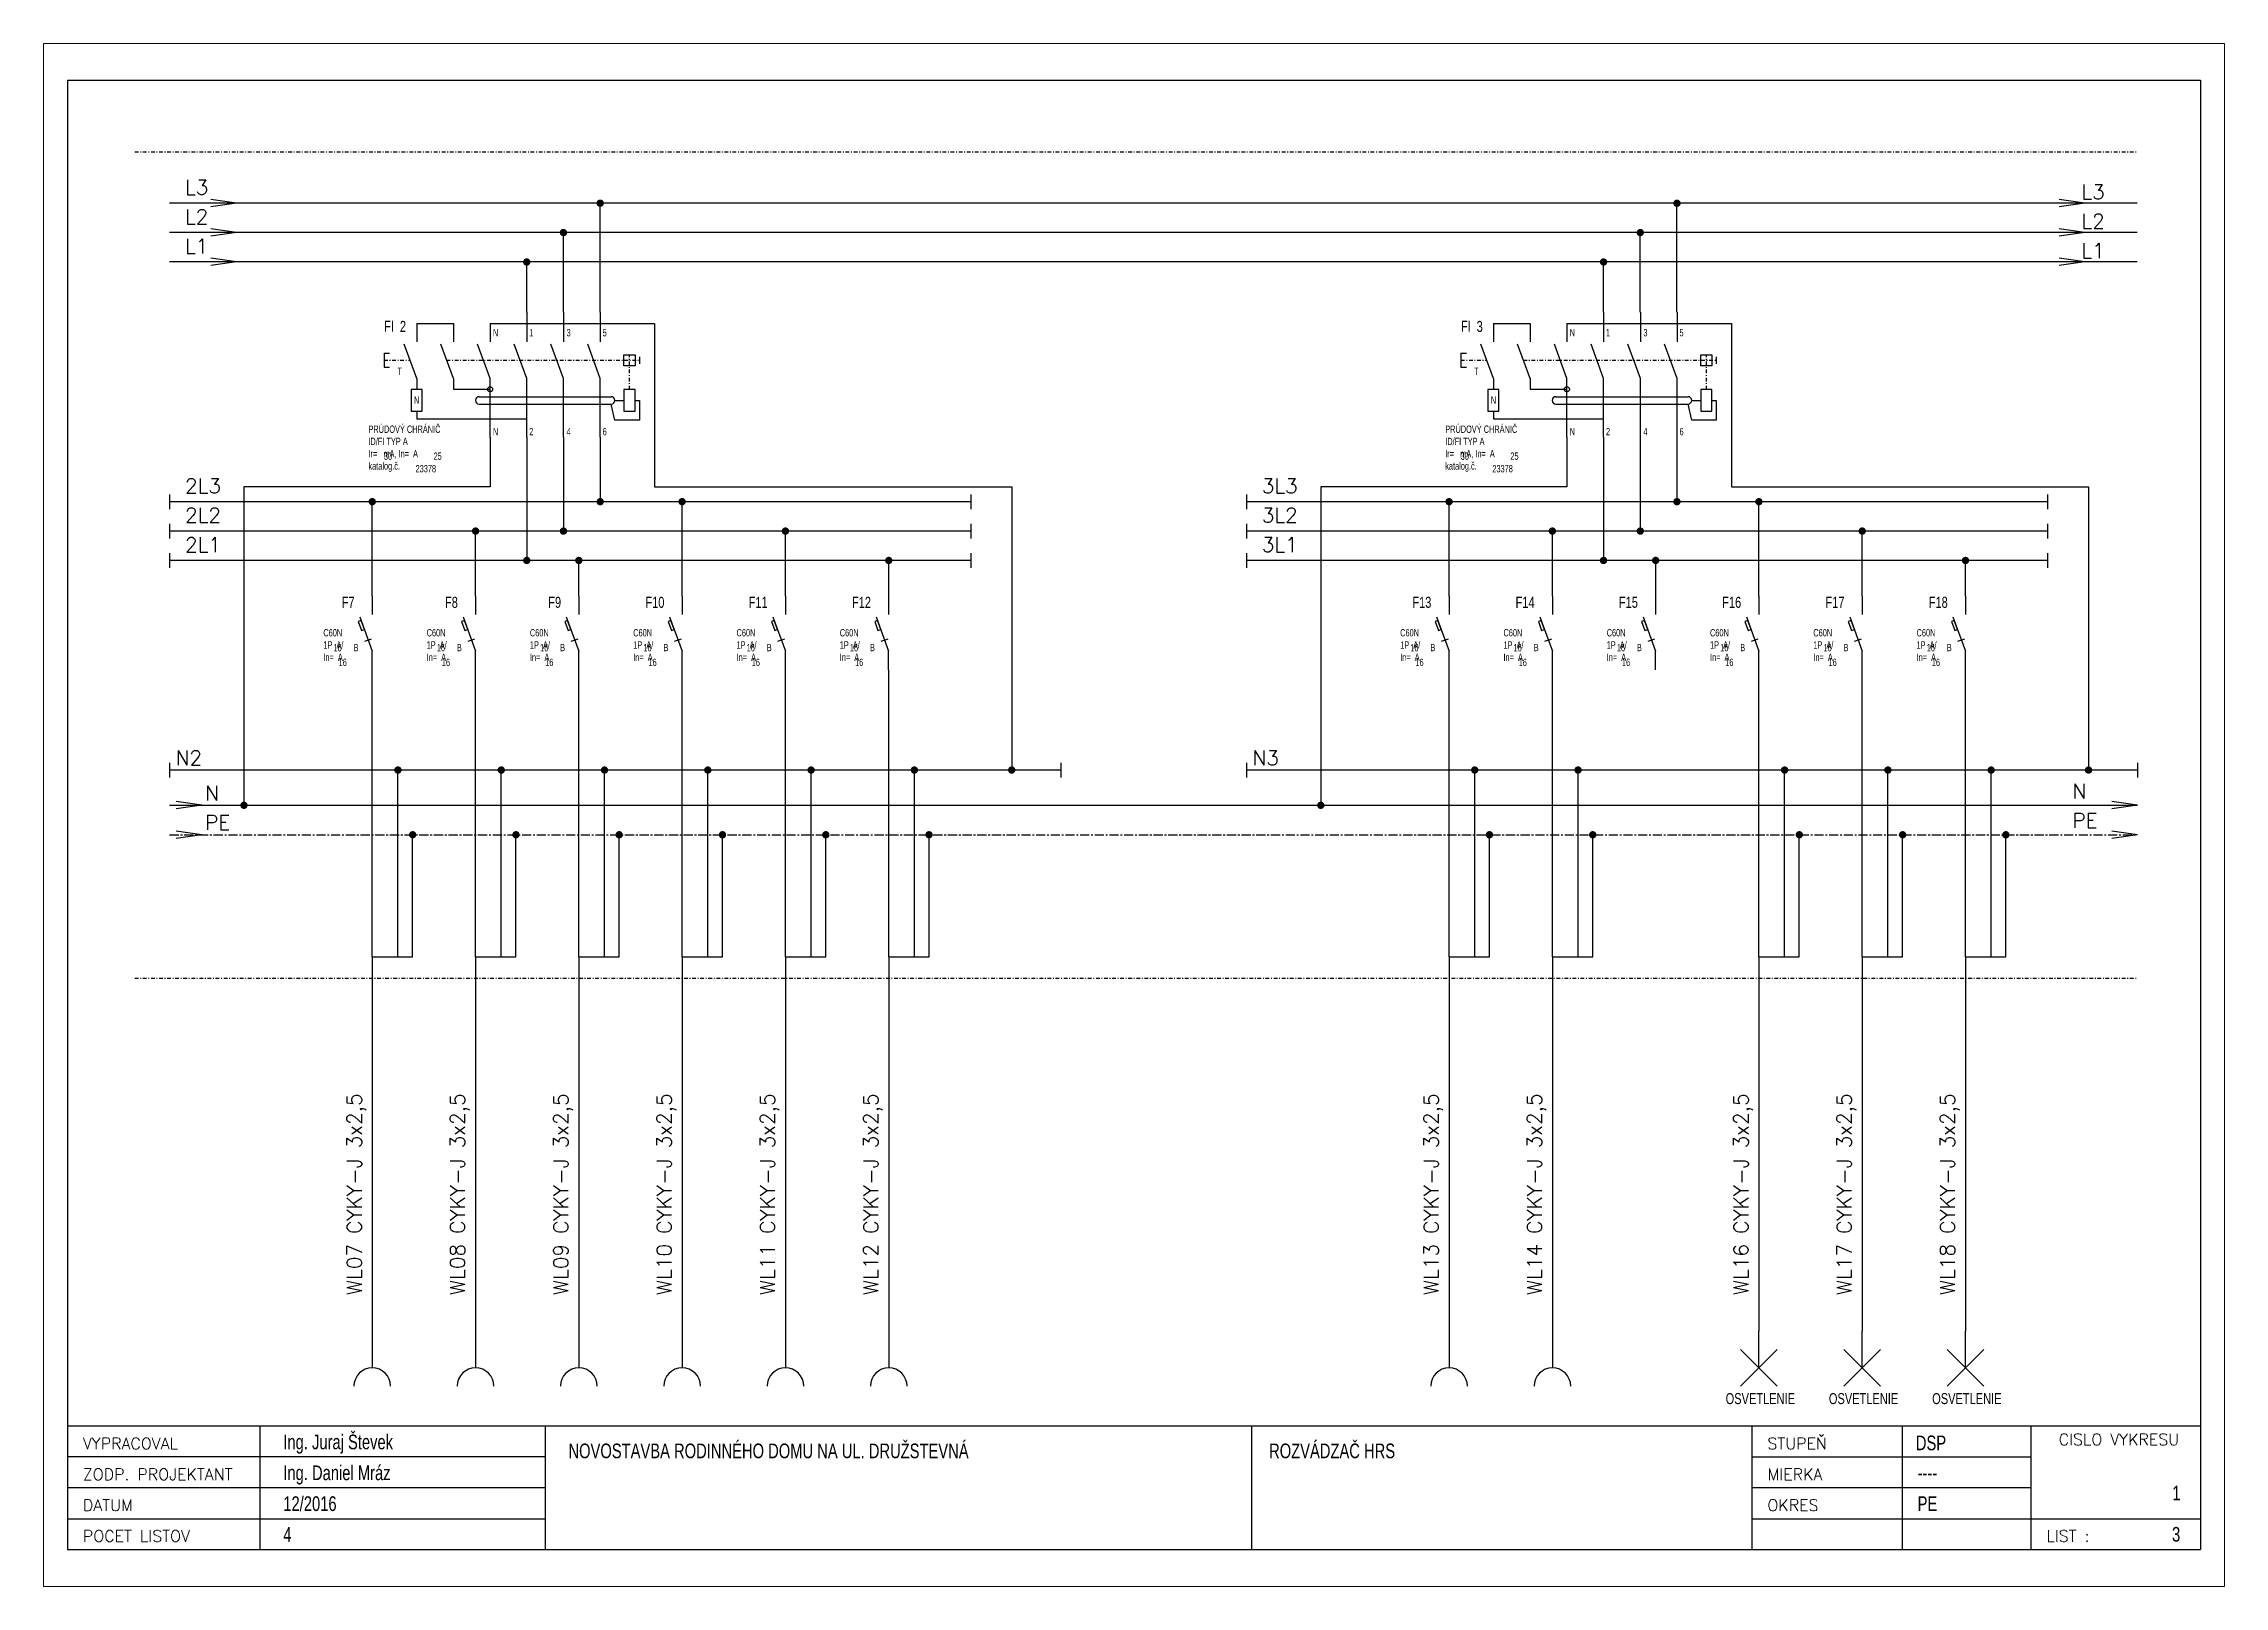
# Model space of a CAD drawing. Header units: millimetres. Extents: x -303 to 1005, y -240 to 237.
# Drawn here: x 348.6 to 645.6, y 27.1 to 237.1 of the extents above; entities that cross this region are included whole.
import ezdxf
from ezdxf.enums import TextEntityAlignment as Align

# ---------------------------------------------------------------- set-up
doc = ezdxf.new("R2010")
doc.units = ezdxf.units.MM
for name, pattern in [('CENTER', [2, 1.25, -0.25, 0.25, -0.25]), ('CONTINU', [0]), ('DASH2', [19.05, 12.7, -6.35]), ('DASHDOT', [1, 0.5, -0.25, 0, -0.25])]:
    doc.linetypes.add(name, pattern=pattern)
doc.styles.add('ROMANS', font='romans')
doc.styles.add('TR-ELEC', font='TXT', dxfattribs={"width": 0.75, "height": 2})

msp = doc.modelspace()

# ---------------------------------------------------------------- texts
at = {"style": 'ROMANS'}
for s, p in [('L3', (367.81, 216.58)), ('L3', (626.09, 215.96)), ('L2', (367.81, 212.58)), ('L2', (626.09, 211.96)), ('L1', (367.81, 208.58)), ('L1', (626.09, 207.96)), ('2L3', (367.81, 175.94)), ('3L3', (514.46, 175.94)), ('2L2', (367.81, 171.94)), ('3L2', (514.46, 171.94)), ('2L1', (367.81, 167.94)), ('3L1', (514.46, 167.94)), ('N2', (366.53, 138.92)), ('N3', (513.18, 138.92)), ('N', (370.54, 134.12)), ('N', (624.85, 134.4)), ('PE', (370.54, 130.11)), ('PE', (624.85, 130.4))]:
    msp.add_text(s, height=2, dxfattribs=at).set_placement(p)
for s, p in [('WL07 CYKY-J 3x2,5', (391.87, 66.81)), ('WL08 CYKY-J 3x2,5', (405.93, 66.81)), ('WL09 CYKY-J 3x2,5', (420, 66.81)), ('WL10 CYKY-J 3x2,5', (434.07, 66.81)), ('WL11 CYKY-J 3x2,5', (448.13, 66.81)), ('WL12 CYKY-J 3x2,5', (462.2, 66.81)), ('WL13 CYKY-J 3x2,5', (538.52, 66.81)), ('WL14 CYKY-J 3x2,5', (552.58, 66.81)), ('WL16 CYKY-J 3x2,5', (580.72, 66.81)), ('WL17 CYKY-J 3x2,5', (594.78, 66.81)), ('WL18 CYKY-J 3x2,5', (608.85, 66.81))]:
    msp.add_text(s, height=2, rotation=90, dxfattribs=at).set_placement(p)
at = {"linetype": 'CONTINU', "char_height": 1.5, "width": 10.8603, "attachment_point": 1, "style": 'TR-ELEC'}
for insert in [(576.92, 53.45), (590.98, 53.45), (605.05, 53.45)]:
    msp.add_mtext('{\\pxqc;OSVETLENIE}', dxfattribs=dict(at, insert=insert))

# ---------------------------------------------------------------- blocks, each defined once
blk = doc.blocks.new('ListA4')
for p, q in [((577.35, 316.98), (577.35, 116.98)), ((577.35, 316.98), (867.85, 316.98)), ((867.85, 316.98), (867.85, 116.98)), ((867.85, 133.78), (577.35, 133.78)), ((867.85, 133.78), (577.35, 133.78)), ((603.6, 116.98), (603.6, 133.78)), ((603.6, 116.98), (603.6, 133.78)), ((642.46, 116.98), (642.46, 133.78)), ((642.46, 116.98), (642.46, 133.78)), ((738.63, 116.98), (738.63, 133.78)), ((806.77, 116.98), (806.77, 133.78)), ((806.77, 116.98), (806.77, 133.78)), ((827.22, 133.78), (827.22, 116.98)), ((844.75, 133.78), (844.75, 116.98)), ((642.46, 129.58), (577.35, 129.58)), ((642.46, 129.58), (577.35, 129.58)), ((806.77, 129.58), (844.75, 129.58)), ((806.77, 129.58), (844.75, 129.58)), ((642.46, 125.38), (577.35, 125.38)), ((642.46, 125.38), (577.35, 125.38)), ((844.75, 125.38), (806.77, 125.38)), ((844.75, 125.38), (806.77, 125.38)), ((577.35, 121.18), (642.46, 121.18)), ((577.35, 121.18), (642.46, 121.18)), ((806.77, 121.18), (851.25, 121.18)), ((806.77, 121.18), (851.25, 121.18)), ((844.75, 121.18), (867.85, 121.18)), ((844.75, 121.18), (867.85, 121.18)), ((577.35, 116.98), (867.85, 116.98)), ((577.35, 116.98), (867.85, 116.98))]:
    blk.add_line(p, q)
at = {"style": 'ROMANS'}
for s, height, p in [('VYPRACOVAL', 1.575, (579.45, 130.63)), ('STUPEŇ', 1.575, (808.87, 130.63)), ('ZODP. PROJEKTANT', 1.5752, (579.45, 126.43)), ('MIERKA', 1.575, (808.87, 126.43)), ('DATUM', 1.575, (579.45, 122.23)), ('OKRES', 1.575, (808.87, 122.23)), ('POCET LISTOV', 1.5752, (579.45, 118.03)), ('LIST :', 1.575, (846.86, 118.03)), ('LIST :', 1.575, (846.86, 118.03))]:
    blk.add_text(s, height=height, dxfattribs=at).set_placement(p)
blk.add_text('CISLO VYKRESU', height=1.5752, dxfattribs=at).set_placement((864.94, 131.18), align=Align.RIGHT)
at = {"style": 'TR-ELEC', "width": 0.75}
for tag, p in [('MENO', (606.75, 130.63)), ('NAZOV', (645.58, 129.41)), ('ROZVADZAC', (741, 129.41)), ('STUPEN', (829.08, 130.5)), ('ZAKAZKA', (606.75, 126.43)), ('MIERKA', (829.32, 126.43)), ('DATUM', (606.75, 122.23)), ('OKRES', (829.32, 122.23)), ('POCETSTR', (606.75, 118.03))]:
    blk.add_attdef(tag, p, '', height=2, dxfattribs=at)
for tag, p in [('CV', (865.14, 123.67)), ('CL', (865.09, 118.06))]:
    blk.add_attdef(tag, text='', height=2, dxfattribs=at).set_placement(p, align=Align.RIGHT)
blk = doc.blocks.new('Prud_chranic')
at = {"color": 0}
for p, q in [((224.58, 199.04), (224.58, 196.54)), ((229.58, 199.04), (229.58, 196.54)), ((234.58, 199.04), (234.58, 196.54)), ((239.58, 200.59), (239.58, 196.54)), ((244.58, 200.59), (244.58, 196.54)), ((249.58, 200.59), (249.58, 196.54)), ((224.58, 191.54), (222.87, 196.24)), ((229.58, 191.54), (227.87, 196.24)), ((234.58, 191.54), (232.87, 196.24)), ((239.58, 191.54), (237.87, 196.24)), ((244.58, 191.54), (242.87, 196.24)), ((249.58, 191.54), (247.87, 196.24)), ((234.58, 183.58), (234.58, 191.54)), ((239.58, 183.58), (239.58, 191.54)), ((244.58, 183.58), (244.58, 191.54)), ((249.58, 183.58), (249.58, 191.54))]:
    blk.add_line(p, q, dxfattribs=at)
at = {"linetype": 'CONTINU'}
for p, q in [((224.58, 199.04), (229.58, 199.04)), ((220.15, 194.99), (220.9, 194.99)), ((220.15, 193.09), (220.9, 193.09)), ((224.58, 191.54), (224.58, 190.07))]:
    blk.add_line(p, q, dxfattribs=at)
at = {"linetype": 'DASH2'}
for p, q in [((220.15, 194.99), (220.15, 194.04)), ((220.15, 194.04), (220.15, 193.09)), ((254.93, 194.52), (254.93, 193.57))]:
    blk.add_line(p, q, dxfattribs=at)
at = {"linetype": 'DASHDOT'}
for p, q in [((220.15, 194.04), (223.65, 194.04)), ((228.66, 194.04), (254.93, 194.04)), ((253.57, 190.07), (253.57, 194.8))]:
    blk.add_line(p, q, dxfattribs=at)
for p, q in [((233.08, 189.08), (251.08, 189.08)), ((233.08, 188.08), (251.08, 188.08))]:
    blk.add_line(p, q)
at = {"linetype": 'CONTINU'}
for points in [[(234.58, 199.04), (256.98, 199.04), (256.98, 183.58)], [(224.58, 187.1), (224.58, 186.07), (239.58, 186.07)]]:
    blk.add_lwpolyline(points, dxfattribs=at)
for points in [[(252.81, 193.28), (252.81, 194.8), (254.33, 194.8), (254.33, 193.28)], [(223.82, 190.07), (223.82, 187.1), (225.33, 187.1), (225.33, 190.07)], [(252.81, 190.07), (252.81, 187.1), (254.33, 187.1), (254.33, 190.07)]]:
    blk.add_lwpolyline(points, close=True)
at = {"linetype": 'DASH2'}
blk.add_lwpolyline([(229.58, 191.54), (229.58, 190.09), (234.58, 190.09)], dxfattribs=at)
for points in [[(254.33, 188.58), (254.93, 188.58), (254.93, 185.89), (251.58, 185.89), (251.08, 188.08)], [(251.58, 188.58), (252.81, 188.58)]]:
    blk.add_lwpolyline(points)
blk.add_circle((234.58, 190.09), 0.338, dxfattribs=at)
for centre, start, end in [((233.08, 188.58), 90, 270), ((251.08, 188.58), 270, 90)]:
    blk.add_arc(centre, 0.5, start, end)
at = {"linetype": 'CONTINU', "attachment_point": 1, "style": 'TR-ELEC'}
for s, insert, char_height, width in [('{FI}', (220.15, 199.42), 1.5, 2.3031), ('{\\pxql;N}', (234.96, 198.3), 1, 1.3566), ('{\\pxql;1}', (239.9, 198.3), 1, 1.3566), ('{\\pxql;3}', (245, 198.3), 1, 1.3566), ('{\\pxql;5}', (249.91, 198.3), 1, 1.3566), ('{T}', (221.95, 193.04), 1, 2.3031), ('{\\pxqc;N}', (223.9, 189.12), 1, 1.3566), ('{\\pxql;PRÚDOVÝ CHRÁNIČ\\PID/FI TYP A\\PIr=   mA, In=  A\\Pkatalog.č.}', (218.01, 185.16), 1, 12.1501), ('{\\pxql;N}', (234.96, 184.83), 1, 1.3566), ('{\\pxql;2}', (239.9, 184.83), 1, 1.3566), ('{\\pxql;4}', (245, 184.83), 1, 1.3566), ('{\\pxql;6}', (249.91, 184.83), 1, 1.3566)]:
    blk.add_mtext(s, dxfattribs=dict(at, insert=insert, char_height=char_height, width=width))
at = {"linetype": 'CONTINU', "style": 'TR-ELEC', "width": 0.75}
for tag, p, height in [('OZ', (222.29, 197.9), 1.5), ('IR', (220.12, 180.49), 1), ('IN', (226.88, 180.49), 1), ('KC', (224.43, 178.78), 1)]:
    blk.add_attdef(tag, p, '', height=height, dxfattribs=at)
blk = doc.blocks.new('Istic1P')
at = {"color": 0}
for p, q in [((223.32, 158.68), (223.32, 156.18)), ((221.61, 155.88), (223.32, 151.18)), ((222.29, 152.56), (223.23, 152.9)), ((223.32, 148.68), (223.32, 151.18))]:
    blk.add_line(p, q, dxfattribs=at)
at = {"linetype": 'CONTINU'}
blk.add_lwpolyline([(221.8, 155.36), (221.42, 155.22), (221.86, 154), (222.25, 154.14)], close=True, dxfattribs=at)
at = {"linetype": 'CONTINU', "insert": (216.66, 154.21), "char_height": 2, "width": 6.6831, "attachment_point": 1, "style": 'TR-ELEC'}
blk.add_mtext('{\\H0.5x;C60N\\P1P  A/\\PIn=  A}', dxfattribs=at)
at = {"linetype": 'CONTINU', "style": 'TR-ELEC', "width": 0.75}
blk.add_attdef('MENO', text='', height=1.5, dxfattribs=at).set_placement((220.91, 157.1), align=Align.RIGHT)
for tag, p in [('IN', (218.04, 151.18)), ('TYP', (220.78, 151.2)), ('IN', (218.74, 149.19))]:
    blk.add_attdef(tag, p, '', height=1, dxfattribs=at)

# ---------------------------------------------------------------- linework, layer by layer
at = {"linetype": 'DASHDOT'}
for p, q in [((360.98, 222.42), (633.69, 222.42)), ((360.98, 109.92), (633.69, 109.92))]:
    msp.add_line(p, q, dxfattribs=at)
at = {"color": 30}
for p, q in [((474.82, 215.42), (365.71, 215.42)), ((633.69, 215.42), (474.82, 215.42)), ((469.82, 211.42), (365.71, 211.42)), ((633.69, 211.42), (469.82, 211.42)), ((464.82, 207.42), (365.71, 207.42)), ((633.69, 207.42), (464.82, 207.42)), ((474.82, 174.79), (365.71, 174.79)), ((621.47, 174.79), (512.36, 174.79)), ((474.82, 170.79), (365.71, 170.79)), ((621.47, 170.79), (512.36, 170.79)), ((474.82, 166.79), (365.71, 166.79)), ((621.47, 166.79), (512.36, 166.79))]:
    msp.add_line(p, q, dxfattribs=at)
for p, q in [((374.83, 215.42), (371.33, 215.92)), ((374.83, 215.42), (371.33, 214.92)), ((424.35, 200.59), (424.35, 215.42)), ((571, 200.59), (571, 215.42)), ((626.55, 215.42), (623.05, 215.92)), ((626.55, 215.42), (623.05, 214.92)), ((374.83, 211.42), (371.33, 211.92)), ((374.83, 211.42), (371.33, 210.92)), ((419.35, 200.59), (419.35, 211.42)), ((566, 200.59), (566, 211.42)), ((626.55, 211.42), (623.05, 211.92)), ((626.55, 211.42), (623.05, 210.92)), ((374.83, 207.42), (371.33, 207.92)), ((626.55, 207.42), (623.05, 207.92)), ((374.83, 207.42), (371.33, 206.92)), ((414.35, 200.59), (414.35, 207.42)), ((561, 200.59), (561, 207.42)), ((626.55, 207.42), (623.05, 206.92)), ((365.71, 175.79), (365.71, 173.79)), ((474.82, 175.79), (474.82, 173.79)), ((512.36, 175.79), (512.36, 173.79)), ((621.47, 175.79), (621.47, 173.79)), ((365.71, 171.79), (365.71, 169.79)), ((474.82, 171.79), (474.82, 169.79)), ((512.36, 171.79), (512.36, 169.79)), ((621.47, 171.79), (621.47, 169.79)), ((365.71, 167.79), (365.71, 165.79)), ((474.82, 167.79), (474.82, 165.79)), ((512.36, 167.79), (512.36, 165.79)), ((621.47, 167.79), (621.47, 165.79)), ((393.31, 112.82), (393.31, 151.92)), ((407.38, 112.82), (407.38, 151.92)), ((421.45, 112.82), (421.45, 151.92)), ((435.51, 112.82), (435.51, 151.92)), ((449.58, 112.82), (449.58, 151.92)), ((463.65, 112.82), (463.65, 151.92)), ((539.96, 112.82), (539.96, 151.92)), ((554.03, 112.82), (554.03, 151.92)), ((582.16, 112.82), (582.16, 151.92)), ((596.23, 112.82), (596.23, 151.92)), ((610.3, 112.82), (610.3, 151.92)), ((365.71, 139.26), (365.71, 137.26)), ((396.81, 112.82), (396.81, 138.26)), ((410.88, 112.82), (410.88, 138.26)), ((424.94, 112.82), (424.94, 138.26)), ((439.01, 112.82), (439.01, 138.26)), ((453.08, 112.82), (453.08, 138.26)), ((467.14, 112.82), (467.14, 138.26)), ((487.08, 139.26), (487.08, 137.26)), ((512.36, 139.26), (512.36, 137.26)), ((543.46, 112.82), (543.46, 138.26)), ((557.53, 112.82), (557.53, 138.26)), ((585.66, 112.82), (585.66, 138.26)), ((599.73, 112.82), (599.73, 138.26)), ((613.79, 112.82), (613.79, 138.26)), ((633.73, 139.26), (633.73, 137.26)), ((370.12, 133.46), (366.62, 133.96)), ((633.73, 133.46), (630.23, 133.96)), ((370.12, 133.46), (366.62, 132.96)), ((633.73, 133.46), (630.23, 132.96)), ((370.12, 129.45), (366.62, 129.95)), ((370.12, 129.45), (366.62, 128.95)), ((398.81, 112.82), (398.81, 129.45)), ((412.88, 112.82), (412.88, 129.45)), ((426.94, 112.82), (426.94, 129.45)), ((441.01, 112.82), (441.01, 129.45)), ((455.08, 112.82), (455.08, 129.45)), ((469.14, 112.82), (469.14, 129.45)), ((545.46, 112.82), (545.46, 129.45)), ((559.53, 112.82), (559.53, 129.45)), ((587.66, 112.82), (587.66, 129.45)), ((601.73, 112.82), (601.73, 129.45)), ((615.79, 112.82), (615.79, 129.45)), ((633.73, 129.45), (630.23, 129.95)), ((633.73, 129.45), (630.23, 128.95)), ((393.31, 61.88), (393.31, 56.88)), ((407.38, 61.88), (407.38, 56.88)), ((421.45, 61.88), (421.45, 56.88)), ((435.51, 61.88), (435.51, 56.88)), ((449.58, 61.88), (449.58, 56.88)), ((463.65, 61.88), (463.65, 56.88)), ((539.96, 61.88), (539.96, 56.88)), ((554.03, 61.88), (554.03, 56.88)), ((582.16, 56.88), (582.16, 61.88)), ((596.23, 56.88), (596.23, 61.88)), ((610.3, 56.88), (610.3, 61.88)), ((579.66, 59.38), (584.66, 54.38)), ((584.66, 59.38), (579.66, 54.38)), ((593.73, 59.38), (598.73, 54.38)), ((598.73, 59.38), (593.73, 54.38)), ((607.8, 59.38), (612.8, 54.38)), ((612.8, 59.38), (607.8, 54.38))]:
    msp.add_line(p, q)
at = {"linetype": 'CONTINU'}
for p, q in [((414.35, 183.58), (414.35, 166.79)), ((419.35, 183.58), (419.35, 170.79)), ((424.35, 183.58), (424.35, 174.79)), ((561, 183.58), (561, 166.79)), ((566, 183.58), (566, 170.79)), ((571, 183.58), (571, 174.79)), ((393.31, 161.92), (393.31, 174.79)), ((435.51, 161.92), (435.51, 174.79)), ((539.96, 161.92), (539.96, 174.79)), ((582.16, 161.92), (582.16, 174.79)), ((407.38, 161.92), (407.38, 170.79)), ((449.58, 161.92), (449.58, 170.79)), ((554.03, 161.92), (554.03, 170.79)), ((596.23, 161.92), (596.23, 170.79)), ((421.45, 161.92), (421.45, 166.79)), ((463.65, 161.92), (463.65, 166.79)), ((568.1, 161.92), (568.1, 166.79)), ((610.3, 161.92), (610.3, 166.79))]:
    msp.add_line(p, q, dxfattribs=at)
at = {"color": 5}
for p, q in [((487.08, 138.26), (365.71, 138.26)), ((633.73, 138.26), (512.36, 138.26)), ((365.71, 133.46), (633.73, 133.46))]:
    msp.add_line(p, q, dxfattribs=at)
at = {"color": 3, "linetype": 'CENTER'}
msp.add_line((365.71, 129.45), (633.73, 129.45), dxfattribs=at)
at = {"linetype": 'CONTINU', "lineweight": 0}
msp.add_lwpolyline([(348.55, 27.14), (348.55, 237.14), (645.55, 237.14), (645.55, 27.14)], close=True, dxfattribs=at)
at = {"const_width": 0.5}
for points in [[(424.1, 215.42, 1), (424.6, 215.42, 1)], [(570.75, 215.42, 1), (571.25, 215.42, 1)], [(419.1, 211.42, 1), (419.6, 211.42, 1)], [(565.75, 211.42, 1), (566.25, 211.42, 1)], [(414.1, 207.42, 1), (414.6, 207.42, 1)], [(560.75, 207.42, 1), (561.25, 207.42, 1)], [(393.06, 174.79, 1), (393.56, 174.79, 1)], [(424.1, 174.79, 1), (424.6, 174.79, 1)], [(435.26, 174.79, 1), (435.76, 174.79, 1)], [(539.71, 174.79, 1), (540.21, 174.79, 1)], [(570.75, 174.79, 1), (571.25, 174.79, 1)], [(581.91, 174.79, 1), (582.41, 174.79, 1)], [(407.13, 170.79, 1), (407.63, 170.79, 1)], [(419.1, 170.79, 1), (419.6, 170.79, 1)], [(449.33, 170.79, 1), (449.83, 170.79, 1)], [(553.78, 170.79, 1), (554.28, 170.79, 1)], [(565.75, 170.79, 1), (566.25, 170.79, 1)], [(595.98, 170.79, 1), (596.48, 170.79, 1)], [(414.1, 166.79, 1), (414.6, 166.79, 1)], [(421.2, 166.79, 1), (421.7, 166.79, 1)], [(463.4, 166.79, 1), (463.9, 166.79, 1)], [(560.75, 166.79, 1), (561.25, 166.79, 1)], [(567.85, 166.79, 1), (568.35, 166.79, 1)], [(610.05, 166.79, 1), (610.55, 166.79, 1)], [(396.56, 138.26, 1), (397.06, 138.26, 1)], [(410.63, 138.26, 1), (411.13, 138.26, 1)], [(424.69, 138.26, 1), (425.19, 138.26, 1)], [(438.76, 138.26, 1), (439.26, 138.26, 1)], [(452.83, 138.26, 1), (453.33, 138.26, 1)], [(466.89, 138.26, 1), (467.39, 138.26, 1)], [(480.15, 138.26, 1), (480.65, 138.26, 1)], [(543.21, 138.26, 1), (543.71, 138.26, 1)], [(557.28, 138.26, 1), (557.78, 138.26, 1)], [(585.41, 138.26, 1), (585.91, 138.26, 1)], [(599.48, 138.26, 1), (599.98, 138.26, 1)], [(613.54, 138.26, 1), (614.04, 138.26, 1)], [(626.8, 138.26, 1), (627.3, 138.26, 1)], [(375.59, 133.46, 1), (376.09, 133.46, 1)], [(522.24, 133.46, 1), (522.74, 133.46, 1)], [(398.56, 129.45, 1), (399.06, 129.45, 1)], [(412.63, 129.45, 1), (413.13, 129.45, 1)], [(426.69, 129.45, 1), (427.19, 129.45, 1)], [(440.76, 129.45, 1), (441.26, 129.45, 1)], [(454.83, 129.45, 1), (455.33, 129.45, 1)], [(468.89, 129.45, 1), (469.39, 129.45, 1)], [(545.21, 129.45, 1), (545.71, 129.45, 1)], [(559.28, 129.45, 1), (559.78, 129.45, 1)], [(587.41, 129.45, 1), (587.91, 129.45, 1)], [(601.48, 129.45, 1), (601.98, 129.45, 1)], [(615.54, 129.45, 1), (616.04, 129.45, 1)]]:
    msp.add_lwpolyline(points, format="xyb", close=True, dxfattribs=at)
at = {"linetype": 'CONTINU'}
for points in [[(409.35, 183.58), (409.35, 176.83), (375.84, 176.83), (375.84, 133.46)], [(431.76, 183.58), (431.76, 176.83), (480.4, 176.83), (480.4, 138.26)], [(556, 183.58), (556, 176.83), (522.49, 176.83), (522.49, 133.46)], [(578.41, 183.58), (578.41, 176.83), (627.05, 176.83), (627.05, 138.26)]]:
    msp.add_lwpolyline(points, dxfattribs=at)
for points in [[(393.31, 112.82), (398.81, 112.82)], [(393.31, 112.82), (393.31, 61.88)], [(407.38, 112.82), (412.88, 112.82)], [(407.38, 112.82), (407.38, 61.88)], [(421.45, 112.82), (426.94, 112.82)], [(421.45, 112.82), (421.45, 61.88)], [(435.51, 112.82), (441.01, 112.82)], [(435.51, 112.82), (435.51, 61.88)], [(449.58, 112.82), (455.08, 112.82)], [(449.58, 112.82), (449.58, 61.88)], [(463.65, 112.82), (469.14, 112.82)], [(463.65, 112.82), (463.65, 61.88)], [(539.96, 112.82), (545.46, 112.82)], [(539.96, 112.82), (539.96, 61.88)], [(554.03, 112.82), (559.53, 112.82)], [(554.03, 112.82), (554.03, 61.88)], [(582.16, 112.82), (587.66, 112.82)], [(582.16, 112.82), (582.16, 61.88)], [(596.23, 112.82), (601.73, 112.82)], [(596.23, 112.82), (596.23, 61.88)], [(610.3, 112.82), (615.79, 112.82)], [(610.3, 112.82), (610.3, 61.88)]]:
    msp.add_lwpolyline(points)
for centre in [(393.31, 54.38), (407.38, 54.38), (421.45, 54.38), (435.51, 54.38), (449.58, 54.38), (463.65, 54.38), (539.96, 54.38), (554.03, 54.38)]:
    msp.add_arc(centre, 2.5, 0, 180)

# ---------------------------------------------------------------- block references
msp.add_blockref('ListA4', (-225.55, -84.83)).add_auto_attribs({'MENO': 'Ing. Juraj Števek', 'ZAKAZKA': 'Ing. Daniel Mráz', 'DATUM': '12/2016', 'POCETSTR': '4', 'NAZOV': 'NOVOSTAVBA RODINNÉHO DOMU NA UL. DRUŽSTEVNÁ', 'ROZVADZAC': 'ROZVÁDZAČ HRS', 'STUPEN': 'DSP', 'MIERKA': '----', 'OKRES': 'PE', 'CV': '1', 'CL': '3'})
for p, values in [((174.78, 0), {'IR': '30', 'IN': '25', 'KC': '23378', 'OZ': '2'}), ((321.43, 0), {'IR': '30', 'IN': '25', 'KC': '23378', 'OZ': '3'})]:
    msp.add_blockref('Prud_chranic', p, dxfattribs=at).add_auto_attribs(values)
ref = msp.add_blockref('Istic1P', (169.99, 3.24), dxfattribs=at)
ref.add_attrib('MENO', 'F7', dxfattribs={"linetype": 'CONTINU', "height": 1.5, "style": 'TR-ELEC', "width": 0.75}).set_placement((390.9, 160.34), align=Align.RIGHT)
ref.add_attrib('IN', '16', (388.03, 154.42), dxfattribs={"linetype": 'CONTINU', "height": 1, "style": 'TR-ELEC', "width": 0.75})
ref.add_attrib('IN', '16', (388.73, 152.42), dxfattribs={"linetype": 'CONTINU', "height": 1, "style": 'TR-ELEC', "width": 0.75})
ref.add_attrib('TYP', 'B', (390.77, 154.44), dxfattribs={"linetype": 'CONTINU', "height": 1, "style": 'TR-ELEC', "width": 0.75})
ref = msp.add_blockref('Istic1P', (184.06, 3.24), dxfattribs=at)
ref.add_attrib('MENO', 'F8', dxfattribs={"linetype": 'CONTINU', "height": 1.5, "style": 'TR-ELEC', "width": 0.75}).set_placement((404.97, 160.34), align=Align.RIGHT)
ref.add_attrib('IN', '16', (402.1, 154.42), dxfattribs={"linetype": 'CONTINU', "height": 1, "style": 'TR-ELEC', "width": 0.75})
ref.add_attrib('IN', '16', (402.79, 152.42), dxfattribs={"linetype": 'CONTINU', "height": 1, "style": 'TR-ELEC', "width": 0.75})
ref.add_attrib('TYP', 'B', (404.84, 154.44), dxfattribs={"linetype": 'CONTINU', "height": 1, "style": 'TR-ELEC', "width": 0.75})
ref = msp.add_blockref('Istic1P', (198.12, 3.24), dxfattribs=at)
ref.add_attrib('MENO', 'F9', dxfattribs={"linetype": 'CONTINU', "height": 1.5, "style": 'TR-ELEC', "width": 0.75}).set_placement((419.03, 160.34), align=Align.RIGHT)
ref.add_attrib('IN', '16', (416.16, 154.42), dxfattribs={"linetype": 'CONTINU', "height": 1, "style": 'TR-ELEC', "width": 0.75})
ref.add_attrib('IN', '16', (416.86, 152.42), dxfattribs={"linetype": 'CONTINU', "height": 1, "style": 'TR-ELEC', "width": 0.75})
ref.add_attrib('TYP', 'B', (418.9, 154.44), dxfattribs={"linetype": 'CONTINU', "height": 1, "style": 'TR-ELEC', "width": 0.75})
ref = msp.add_blockref('Istic1P', (212.19, 3.24), dxfattribs=at)
ref.add_attrib('MENO', 'F10', dxfattribs={"linetype": 'CONTINU', "height": 1.5, "style": 'TR-ELEC', "width": 0.75}).set_placement((433.1, 160.34), align=Align.RIGHT)
ref.add_attrib('IN', '16', (430.23, 154.42), dxfattribs={"linetype": 'CONTINU', "height": 1, "style": 'TR-ELEC', "width": 0.75})
ref.add_attrib('IN', '16', (430.93, 152.42), dxfattribs={"linetype": 'CONTINU', "height": 1, "style": 'TR-ELEC', "width": 0.75})
ref.add_attrib('TYP', 'B', (432.97, 154.44), dxfattribs={"linetype": 'CONTINU', "height": 1, "style": 'TR-ELEC', "width": 0.75})
ref = msp.add_blockref('Istic1P', (226.26, 3.24), dxfattribs=at)
ref.add_attrib('MENO', 'F11', dxfattribs={"linetype": 'CONTINU', "height": 1.5, "style": 'TR-ELEC', "width": 0.75}).set_placement((447.16, 160.34), align=Align.RIGHT)
ref.add_attrib('IN', '16', (444.3, 154.42), dxfattribs={"linetype": 'CONTINU', "height": 1, "style": 'TR-ELEC', "width": 0.75})
ref.add_attrib('IN', '16', (444.99, 152.42), dxfattribs={"linetype": 'CONTINU', "height": 1, "style": 'TR-ELEC', "width": 0.75})
ref.add_attrib('TYP', 'B', (447.04, 154.44), dxfattribs={"linetype": 'CONTINU', "height": 1, "style": 'TR-ELEC', "width": 0.75})
ref = msp.add_blockref('Istic1P', (240.32, 3.24), dxfattribs=at)
ref.add_attrib('MENO', 'F12', dxfattribs={"linetype": 'CONTINU', "height": 1.5, "style": 'TR-ELEC', "width": 0.75}).set_placement((461.23, 160.34), align=Align.RIGHT)
ref.add_attrib('IN', '16', (458.36, 154.42), dxfattribs={"linetype": 'CONTINU', "height": 1, "style": 'TR-ELEC', "width": 0.75})
ref.add_attrib('IN', '16', (459.06, 152.42), dxfattribs={"linetype": 'CONTINU', "height": 1, "style": 'TR-ELEC', "width": 0.75})
ref.add_attrib('TYP', 'B', (461.1, 154.44), dxfattribs={"linetype": 'CONTINU', "height": 1, "style": 'TR-ELEC', "width": 0.75})
ref = msp.add_blockref('Istic1P', (316.64, 3.24), dxfattribs=at)
ref.add_attrib('MENO', 'F13', dxfattribs={"linetype": 'CONTINU', "height": 1.5, "style": 'TR-ELEC', "width": 0.75}).set_placement((537.55, 160.34), align=Align.RIGHT)
ref.add_attrib('IN', '16', (534.68, 154.42), dxfattribs={"linetype": 'CONTINU', "height": 1, "style": 'TR-ELEC', "width": 0.75})
ref.add_attrib('IN', '16', (535.38, 152.42), dxfattribs={"linetype": 'CONTINU', "height": 1, "style": 'TR-ELEC', "width": 0.75})
ref.add_attrib('TYP', 'B', (537.42, 154.44), dxfattribs={"linetype": 'CONTINU', "height": 1, "style": 'TR-ELEC', "width": 0.75})
ref = msp.add_blockref('Istic1P', (330.71, 3.24), dxfattribs=at)
ref.add_attrib('MENO', 'F14', dxfattribs={"linetype": 'CONTINU', "height": 1.5, "style": 'TR-ELEC', "width": 0.75}).set_placement((551.61, 160.34), align=Align.RIGHT)
ref.add_attrib('IN', '16', (548.75, 154.42), dxfattribs={"linetype": 'CONTINU', "height": 1, "style": 'TR-ELEC', "width": 0.75})
ref.add_attrib('IN', '16', (549.44, 152.42), dxfattribs={"linetype": 'CONTINU', "height": 1, "style": 'TR-ELEC', "width": 0.75})
ref.add_attrib('TYP', 'B', (551.49, 154.44), dxfattribs={"linetype": 'CONTINU', "height": 1, "style": 'TR-ELEC', "width": 0.75})
ref = msp.add_blockref('Istic1P', (344.77, 3.24), dxfattribs=at)
ref.add_attrib('MENO', 'F15', dxfattribs={"linetype": 'CONTINU', "height": 1.5, "style": 'TR-ELEC', "width": 0.75}).set_placement((565.68, 160.34), align=Align.RIGHT)
ref.add_attrib('IN', '16', (562.81, 154.42), dxfattribs={"linetype": 'CONTINU', "height": 1, "style": 'TR-ELEC', "width": 0.75})
ref.add_attrib('IN', '16', (563.51, 152.42), dxfattribs={"linetype": 'CONTINU', "height": 1, "style": 'TR-ELEC', "width": 0.75})
ref.add_attrib('TYP', 'B', (565.55, 154.44), dxfattribs={"linetype": 'CONTINU', "height": 1, "style": 'TR-ELEC', "width": 0.75})
ref = msp.add_blockref('Istic1P', (358.84, 3.24), dxfattribs=at)
ref.add_attrib('MENO', 'F16', dxfattribs={"linetype": 'CONTINU', "height": 1.5, "style": 'TR-ELEC', "width": 0.75}).set_placement((579.75, 160.34), align=Align.RIGHT)
ref.add_attrib('IN', '16', (576.88, 154.42), dxfattribs={"linetype": 'CONTINU', "height": 1, "style": 'TR-ELEC', "width": 0.75})
ref.add_attrib('IN', '16', (577.58, 152.42), dxfattribs={"linetype": 'CONTINU', "height": 1, "style": 'TR-ELEC', "width": 0.75})
ref.add_attrib('TYP', 'B', (579.62, 154.44), dxfattribs={"linetype": 'CONTINU', "height": 1, "style": 'TR-ELEC', "width": 0.75})
ref = msp.add_blockref('Istic1P', (372.91, 3.24), dxfattribs=at)
ref.add_attrib('MENO', 'F17', dxfattribs={"linetype": 'CONTINU', "height": 1.5, "style": 'TR-ELEC', "width": 0.75}).set_placement((593.81, 160.34), align=Align.RIGHT)
ref.add_attrib('IN', '16', (590.95, 154.42), dxfattribs={"linetype": 'CONTINU', "height": 1, "style": 'TR-ELEC', "width": 0.75})
ref.add_attrib('IN', '16', (591.64, 152.42), dxfattribs={"linetype": 'CONTINU', "height": 1, "style": 'TR-ELEC', "width": 0.75})
ref.add_attrib('TYP', 'B', (593.69, 154.44), dxfattribs={"linetype": 'CONTINU', "height": 1, "style": 'TR-ELEC', "width": 0.75})
ref = msp.add_blockref('Istic1P', (386.97, 3.24), dxfattribs=at)
ref.add_attrib('MENO', 'F18', dxfattribs={"linetype": 'CONTINU', "height": 1.5, "style": 'TR-ELEC', "width": 0.75}).set_placement((607.88, 160.34), align=Align.RIGHT)
ref.add_attrib('IN', '16', (605.01, 154.42), dxfattribs={"linetype": 'CONTINU', "height": 1, "style": 'TR-ELEC', "width": 0.75})
ref.add_attrib('IN', '16', (605.71, 152.42), dxfattribs={"linetype": 'CONTINU', "height": 1, "style": 'TR-ELEC', "width": 0.75})
ref.add_attrib('TYP', 'B', (607.75, 154.44), dxfattribs={"linetype": 'CONTINU', "height": 1, "style": 'TR-ELEC', "width": 0.75})

msp.set_redraw_order([(e.dxf.handle, doc.entitydb.next_handle()) for e in msp.query("TEXT MTEXT ATTDEF DIMENSION ARC_DIMENSION")])  # texts and dimensions are drawn at this point

doc.saveas('drawing.dxf')
